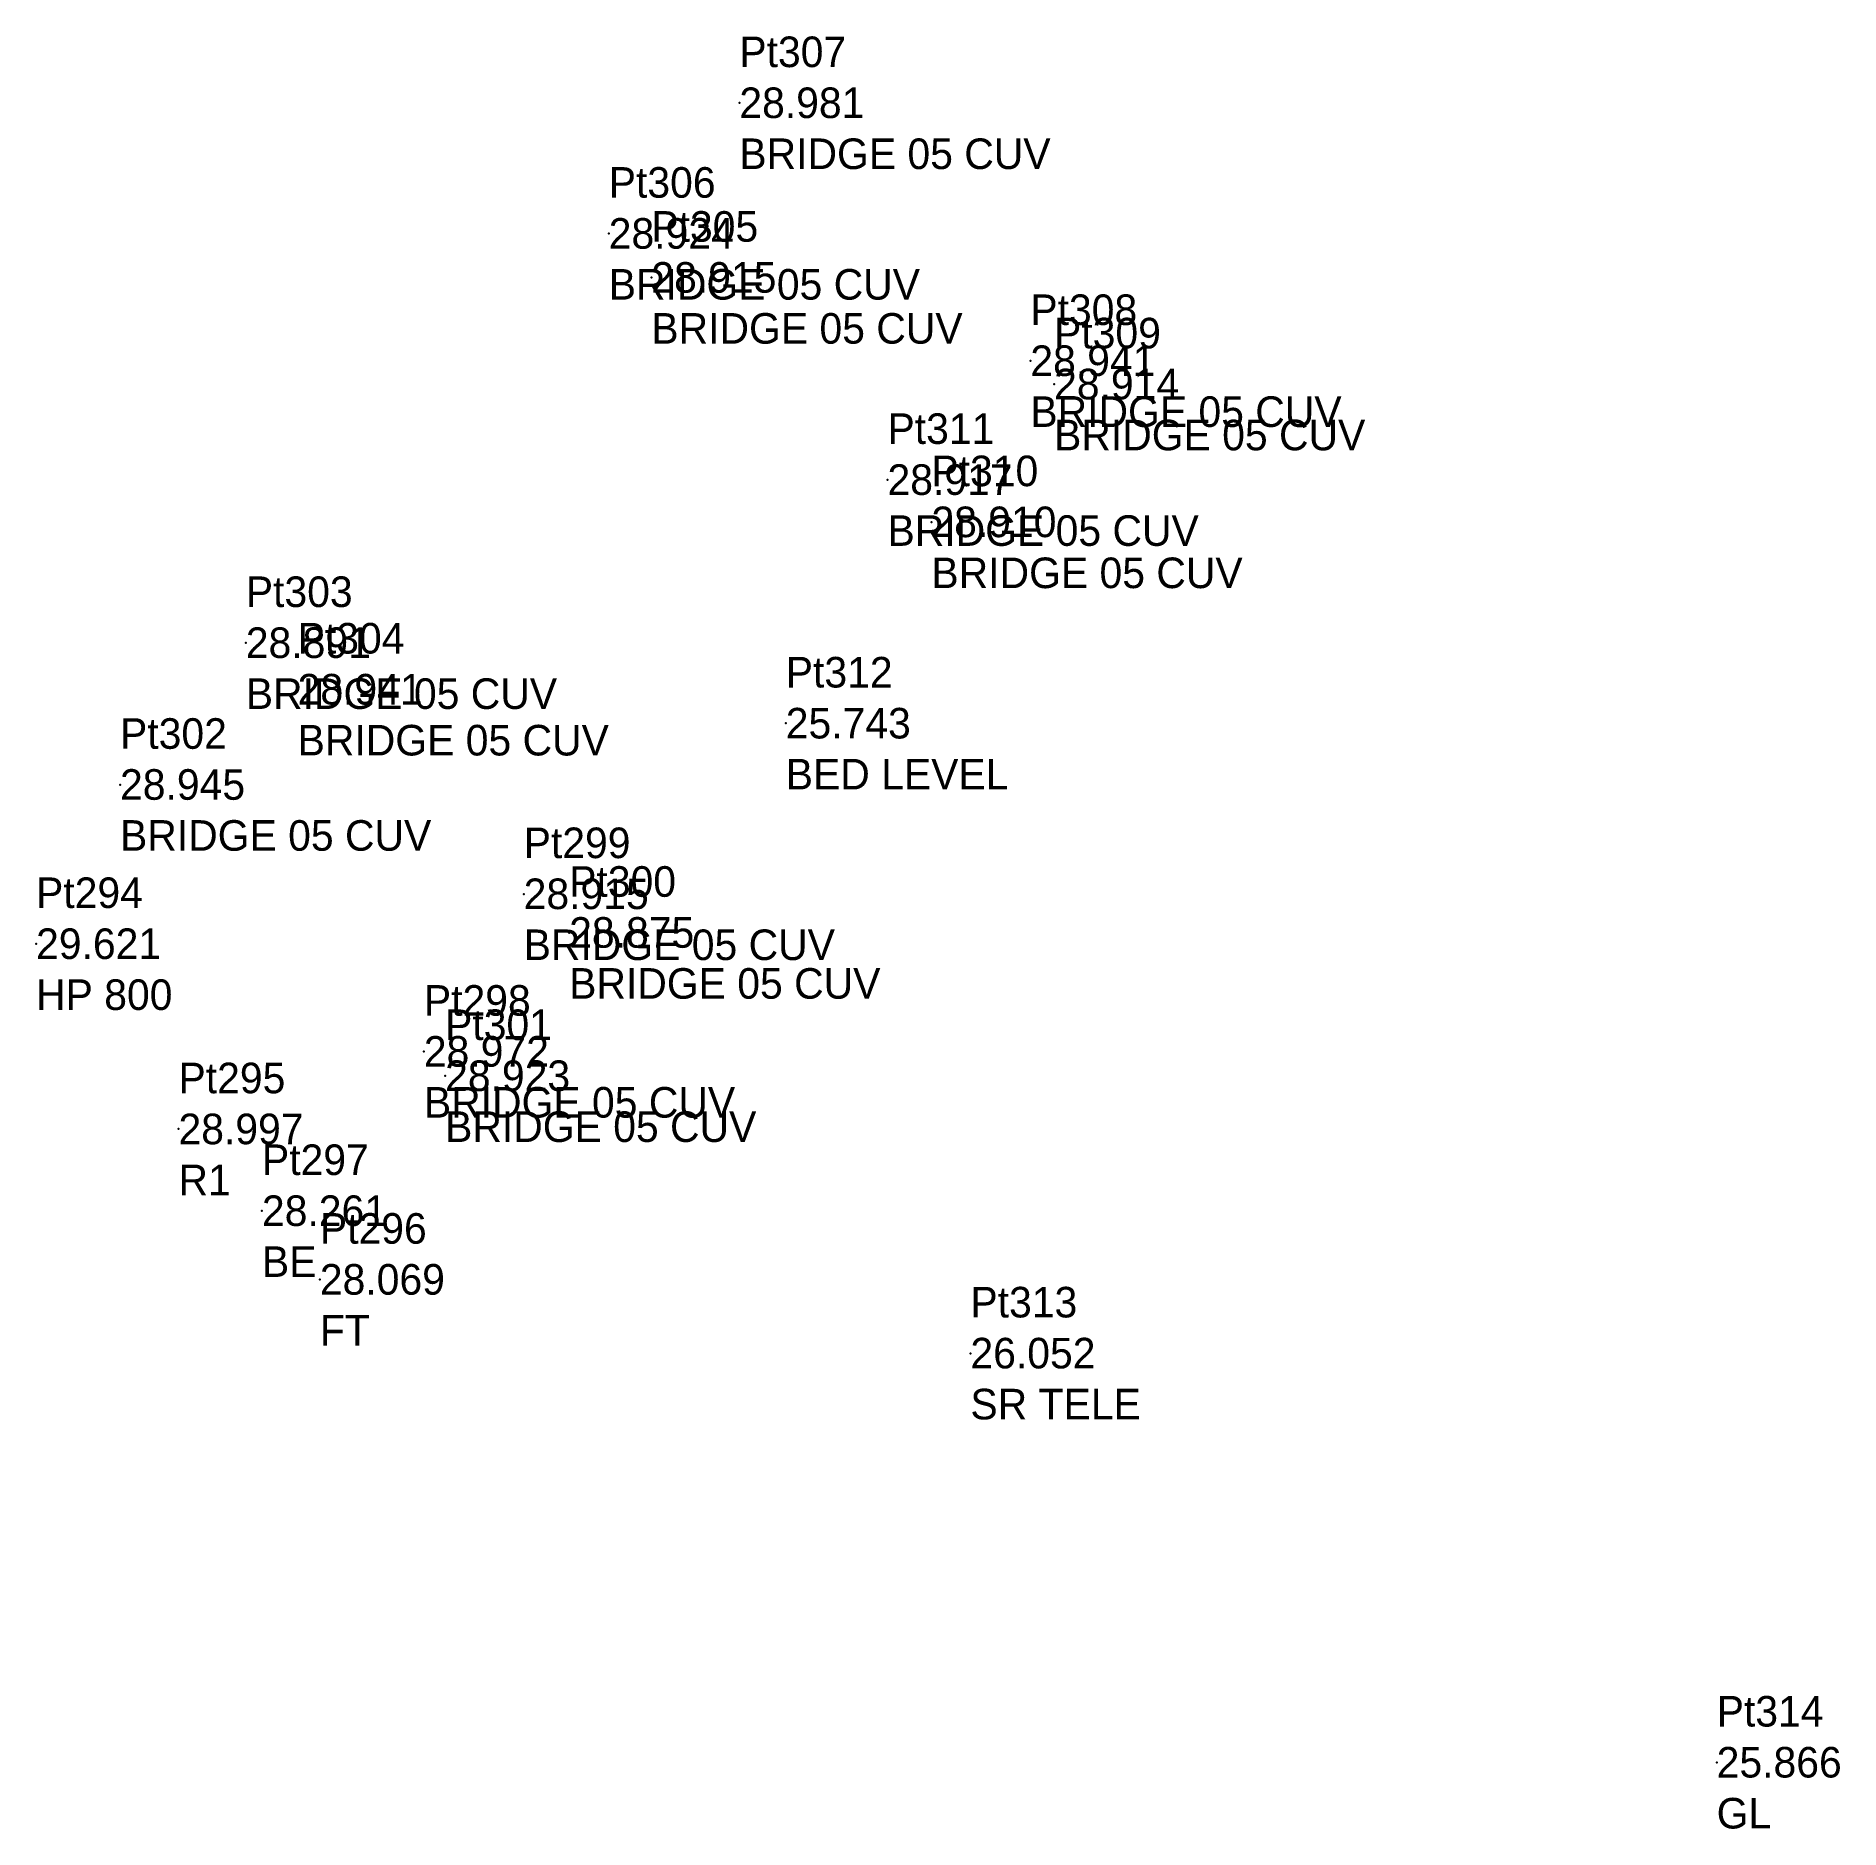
# Model space of a CAD drawing. Header units: metres. Extents: x 169978 to 830021, y 964681 to 1014880.
# Drawn here: x 175861.74 to 175891.24, y 977891.55 to 977920.87 of the extents above; entities that cross this region are included whole.
import ezdxf

# ---------------------------------------------------------------- set-up
doc = ezdxf.new("R2010")
doc.units = ezdxf.units.M

msp = doc.modelspace()

# ---------------------------------------------------------------- texts
at = {"layer": 'MDU TO TN 3MVN TOMLMR  CH 0-400 TO 5-800_SurveyPoint', "color": 7, "char_height": 0.5, "attachment_point": 4}
for s, insert, width in [('Pt307\\P28.981\\PBRIDGE 05 CUV', (175873.246, 977919.775, 28.981), 7), ('Pt306\\P28.924\\PBRIDGE 05 CUV', (175871.11, 977917.639, 28.924), 7), ('Pt305\\P28.915\\PBRIDGE 05 CUV', (175871.807, 977916.919, 28.915), 7), ('Pt308\\P28.941\\PBRIDGE 05 CUV', (175878.005, 977915.557, 28.941), 7), ('Pt309\\P28.914\\PBRIDGE 05 CUV', (175878.393, 977915.175, 28.914), 7), ('Pt311\\P28.917\\PBRIDGE 05 CUV', (175875.669, 977913.612, 28.917), 7), ('Pt310\\P28.910\\PBRIDGE 05 CUV', (175876.387, 977912.921, 28.91), 7), ('Pt303\\P28.891\\PBRIDGE 05 CUV', (175865.175, 977910.945, 28.891), 7), ('Pt304\\P28.941\\PBRIDGE 05 CUV', (175866.022, 977910.184, 28.941), 7), ('Pt312\\P25.743\\PBED LEVEL ', (175874.005, 977909.632, 25.743), 5.5), ('Pt302\\P28.945\\PBRIDGE 05 CUV', (175863.118, 977908.626, 28.945), 7), ('Pt299\\P28.915\\PBRIDGE 05 CUV', (175869.719, 977906.838, 28.915), 7), ('Pt300\\P28.875\\PBRIDGE 05 CUV', (175870.463, 977906.206, 28.875), 7), ('Pt294\\P29.621\\PHP 800', (175861.745, 977906.022, 29.621), 3.5), ('Pt298\\P28.972\\PBRIDGE 05 CUV', (175868.087, 977904.261, 28.972), 7), ('Pt301\\P28.923\\PBRIDGE 05 CUV', (175868.434, 977903.863, 28.923), 7), ('Pt295\\P28.997\\PR1', (175864.074, 977902.996, 28.997), 3), ('Pt297\\P28.261\\PBE', (175865.439, 977901.659, 28.261), 3), ('Pt296\\P28.069\\PFT', (175866.386, 977900.536, 28.069), 3), ('Pt313\\P26.052\\PSR TELE', (175877.025, 977899.326, 26.052), 4), ('Pt314\\P25.866\\PGL', (175889.229, 977892.635, 25.866), 3)]:
    msp.add_mtext(s, dxfattribs=dict(at, insert=insert, width=width))

# ---------------------------------------------------------------- linework, layer by layer
at = {"layer": 'MDU TO TN 3MVN TOMLMR  CH 0-400 TO 5-800_SurveyPoint'}
for p in [(175873.246, 977919.775, 28.981), (175871.11, 977917.639, 28.924), (175871.807, 977916.919, 28.915), (175878.005, 977915.557, 28.941), (175878.393, 977915.175, 28.914), (175875.669, 977913.612, 28.917), (175876.387, 977912.921, 28.91), (175865.175, 977910.945, 28.891), (175866.022, 977910.184, 28.941), (175874.005, 977909.632, 25.743), (175863.118, 977908.626, 28.945), (175869.719, 977906.838, 28.915), (175870.463, 977906.206, 28.875), (175861.745, 977906.022, 29.621), (175868.087, 977904.261, 28.972), (175868.434, 977903.863, 28.923), (175864.074, 977902.996, 28.997), (175865.439, 977901.659, 28.261), (175866.386, 977900.536, 28.069), (175877.025, 977899.326, 26.052), (175889.229, 977892.635, 25.866)]:
    msp.add_point(p, dxfattribs=at)

msp.set_redraw_order([(e.dxf.handle, doc.entitydb.next_handle()) for e in msp.query("TEXT MTEXT ATTDEF DIMENSION ARC_DIMENSION")])  # texts and dimensions are drawn at this point

doc.saveas('drawing.dxf')
